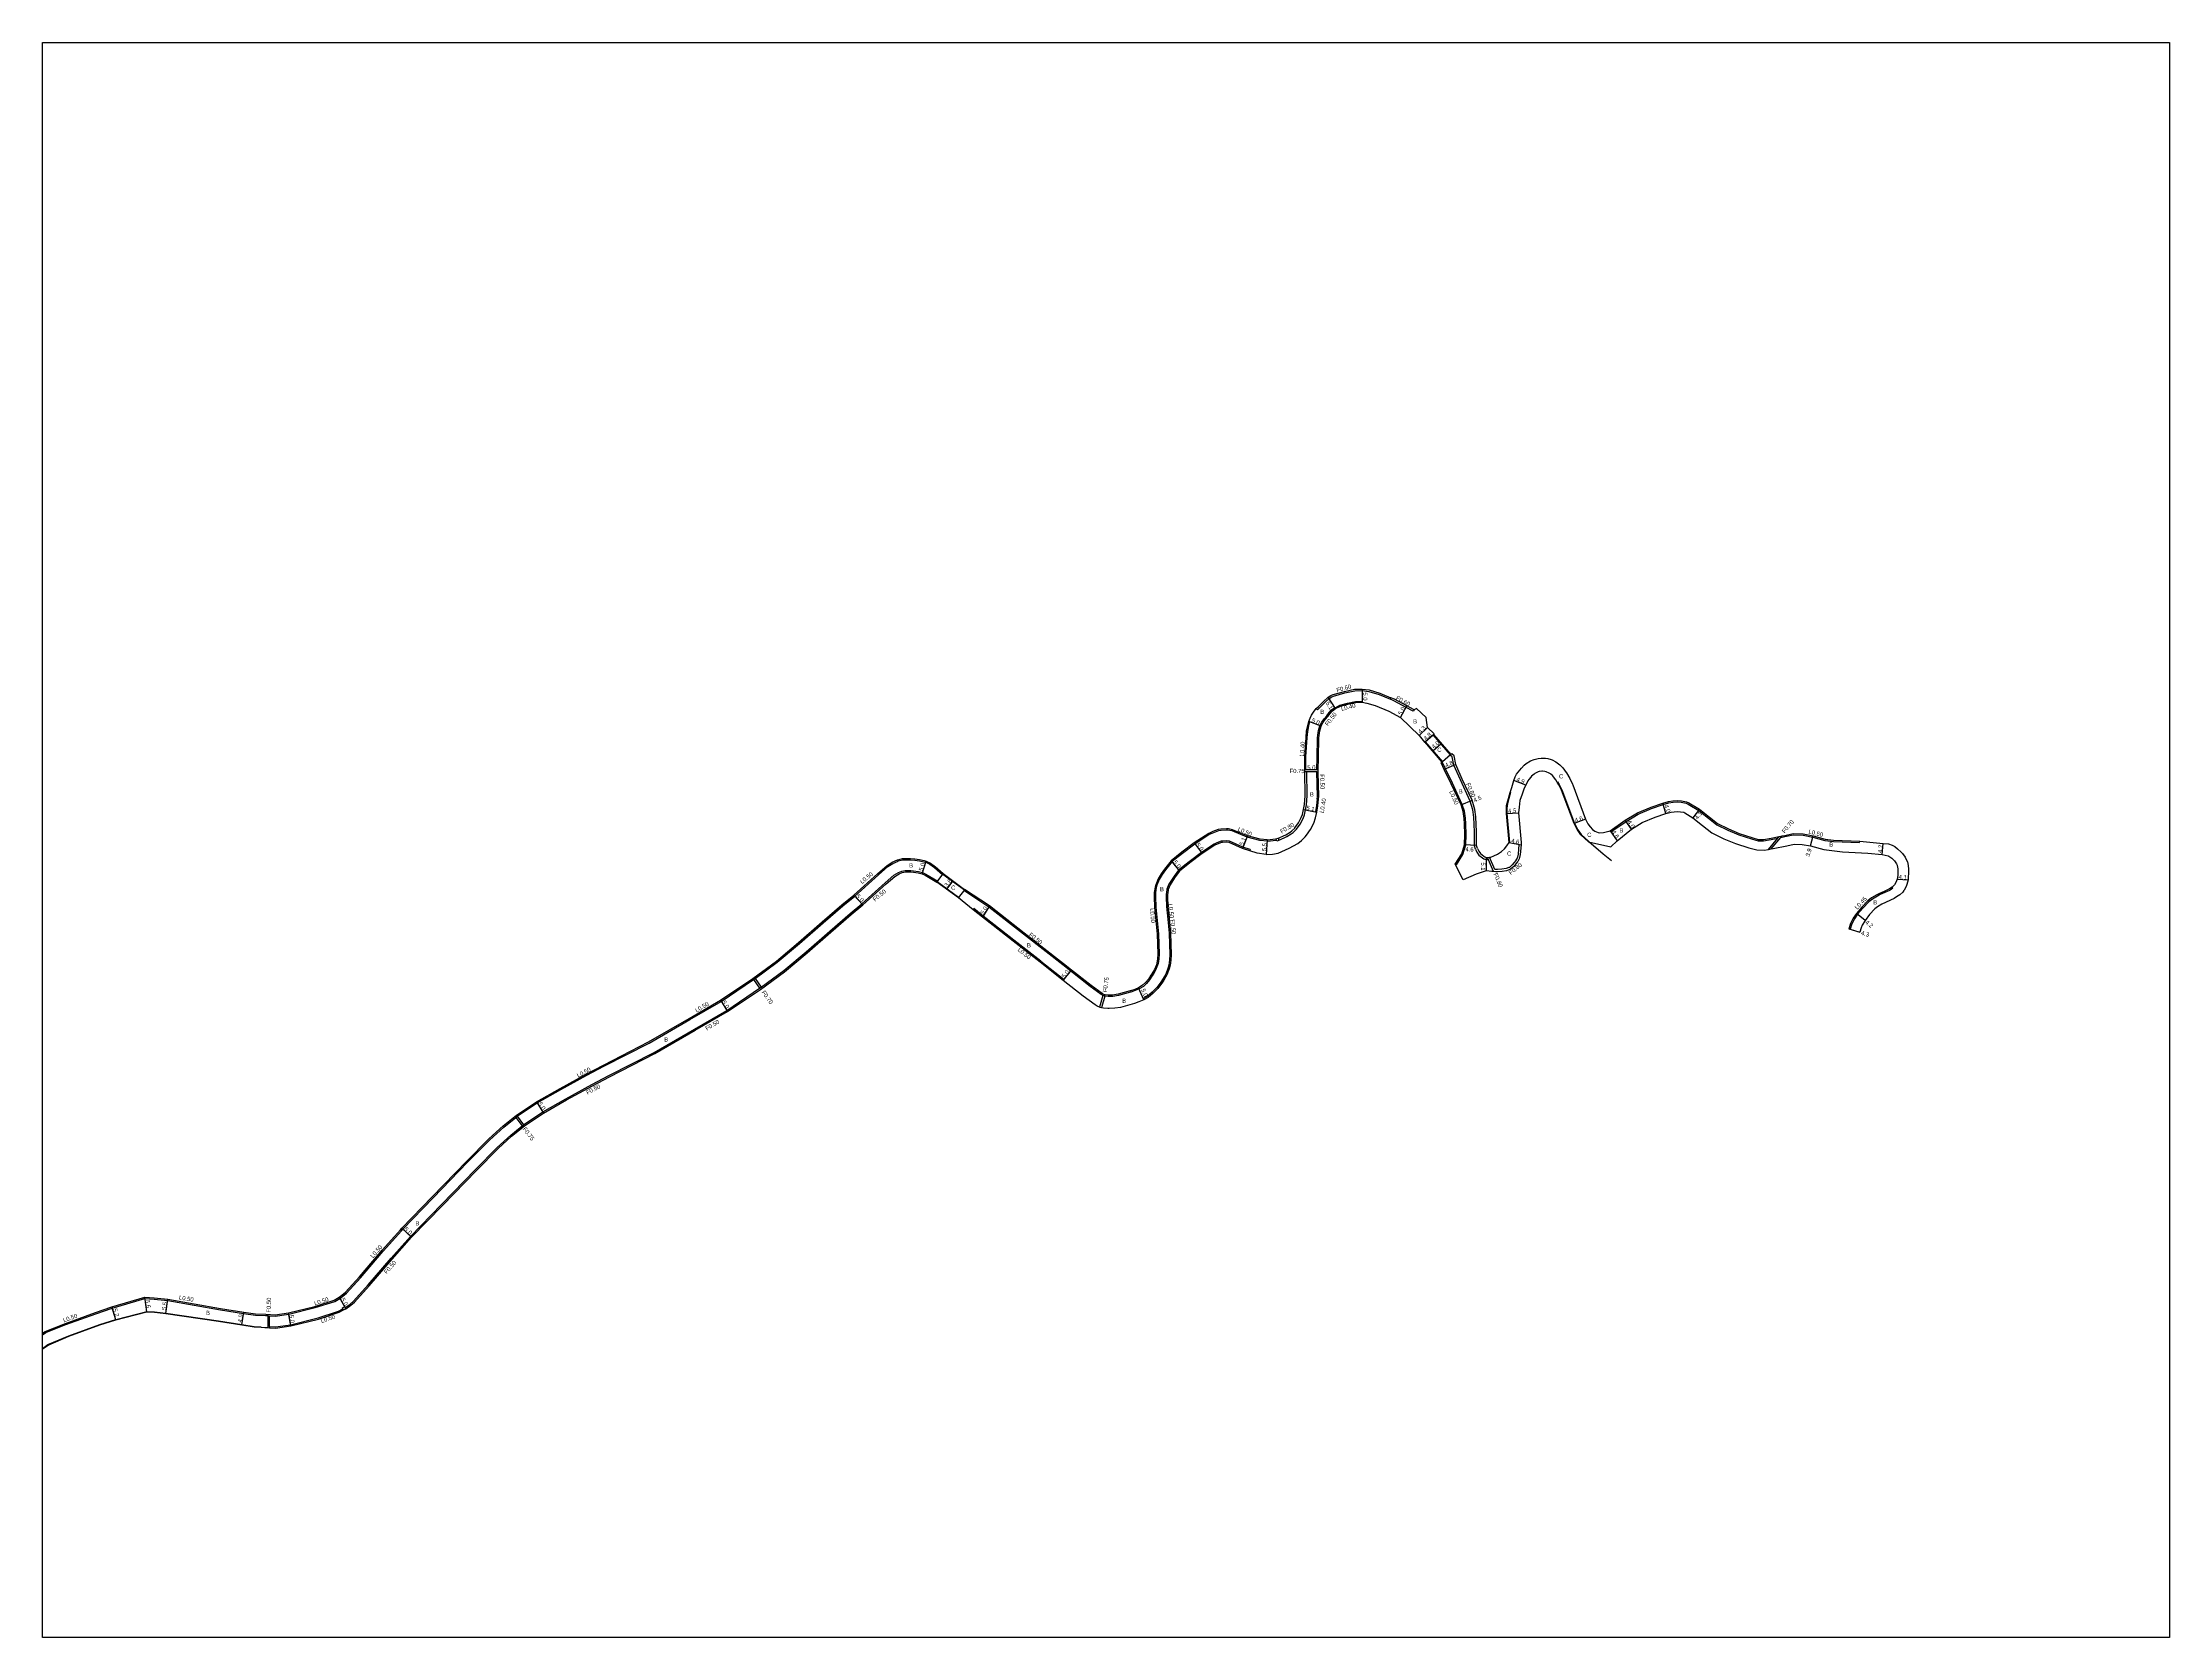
# Model space of a CAD drawing. Header units: metres. Extents: x -24000 to -20800, y -105000 to -102000.
# Drawn here: x -21600 to -20800, y -104400 to -103800 of the extents above; entities that cross this region are included whole.
import ezdxf

# ---------------------------------------------------------------- set-up
doc = ezdxf.new("R2010")
doc.units = ezdxf.units.M
doc.header["$LTSCALE"] = 2.5
for name, color, linetype in [('側溝・桝', 7, 'Continuous'), ('図郭', 7, 'Continuous'), ('幅員', 7, 'Continuous'), ('歩道・分離帯・安全施設', 7, 'Continuous'), ('舗装', 7, 'Continuous'), ('道路', 7, 'Continuous')]:
    doc.layers.add(name, color=color, linetype=linetype)
doc.styles.get("Standard").update_dxf_attribs({"font": ''})
doc.styles.get('Standard').set_extended_font_data('@MS PGothic')

msp = doc.modelspace()

# ---------------------------------------------------------------- linework, layer by layer
at = {"layer": '側溝・桝'}
for points in [[(-21120.48, -104051), (-21119.69, -104050.23), (-21117.61, -104048.15), (-21116.03, -104046.75), (-21115.11, -104046.14), (-21114.37, -104045.85)], [(-21114.37, -104045.85), (-21110.2, -104044.66), (-21106.4, -104043.84), (-21103.68, -104043.81), (-21101.15, -104044.1), (-21097.24, -104045.3), (-21093.04, -104047.05)], [(-21113.86, -104050.23), (-21113.86, -104050.23), (-21111.99, -104049.25), (-21109.17, -104048.53), (-21106.11, -104047.87), (-21103.63, -104047.81)], [(-21103.63, -104047.81), (-21103.63, -104048.21)], [(-21084.42, -104051.55), (-21087.09, -104050.1), (-21091.73, -104047.6), (-21093.04, -104047.05)], [(-21124.81, -104073.57), (-21124.8, -104068.72), (-21124.34, -104061.45), (-21124.13, -104059.14), (-21123.74, -104057.03), (-21123.32, -104055.51)], [(-21123.32, -104055.51), (-21123.69, -104055.37)], [(-21120.48, -104051), (-21120.9, -104050.56)], [(-21120.71, -104073.66), (-21120.61, -104068.94), (-21120.41, -104061.63), (-21120.3, -104060.62), (-21120.03, -104058.81), (-21119.51, -104057.02), (-21118.82, -104055.68), (-21117.93, -104054.43), (-21116.98, -104053.26), (-21116.06, -104052.07), (-21115.16, -104051.07), (-21113.92, -104050.15)], [(-21113.92, -104050.15), (-21113.86, -104050.23), (-21113.65, -104050.57)], [(-21084.13, -104051.03), (-21084.42, -104051.55)], [(-21068.21, -104109.35), (-21065.74, -104105.42), (-21064.68, -104101.86), (-21064.48, -104097.89), (-21064.62, -104093.91), (-21064.82, -104091.81), (-21065.19, -104089.21), (-21065.98, -104086.69), (-21065.99, -104086.63), (-21069.68, -104078.6), (-21072.35, -104073.24), (-21073.27, -104071.07), (-21073.53, -104070.64)], [(-21061.07, -104103.44), (-21061.39, -104102.16), (-21061.43, -104096.93), (-21061.64, -104091.35), (-21062.02, -104088.61), (-21063.07, -104085.33), (-21066.72, -104077.39), (-21069.13, -104071.88), (-21069.77, -104068.74), (-21070.54, -104068.07), (-21070.44, -104067.98)], [(-21134.96, -104100.08), (-21132.94, -104099.16), (-21132.04, -104098.73), (-21130.32, -104097.73), (-21129.61, -104097.2), (-21128.44, -104096.09), (-21128.33, -104095.96), (-21126.96, -104094.02), (-21125.86, -104091.89), (-21125.38, -104090.59), (-21124.91, -104088.67), (-21124.58, -104086.72), (-21124.29, -104083.41), (-21124.4, -104074.33)], [(-21120.21, -104073.67), (-21120.61, -104073.66), (-21120.71, -104073.66), (-21124.41, -104073.58), (-21124.81, -104073.57), (-21125.21, -104073.56)], [(-21120.19, -104074.42), (-21120.69, -104074.41), (-21124.4, -104074.33), (-21125.2, -104074.31)], [(-21120.57, -104084.6), (-21120.48, -104083.61), (-21120.69, -104074.41), (-21120.69, -104074.41)], [(-21121.09, -104089.45), (-21120.68, -104087.05), (-21120.47, -104084.61)], [(-21120.07, -104084.65), (-21120.47, -104084.61), (-21120.57, -104084.6)], [(-21010.12, -104096.98), (-21004.41, -104093.01), (-20999.89, -104090.26), (-20994.77, -104088.12), (-20990.42, -104086.67), (-20988.32, -104086.03), (-20986.71, -104085.78), (-20984.93, -104085.7), (-20983.6, -104085.75), (-20981.8, -104086.17), (-20981.04, -104086.46), (-20977, -104088.86), (-20973.37, -104091.8), (-20970.22, -104094.28), (-20966.12, -104096.31), (-20961.99, -104098.03), (-20957.26, -104099.6), (-20954.75, -104100.26), (-20952.68, -104100.33), (-20949.75, -104099.82), (-20947.28, -104099.3)], [(-21121.09, -104089.45), (-21120.7, -104089.53)], [(-21139.31, -104100.49), (-21142.14, -104100.23), (-21146.9, -104098.92), (-21152.52, -104096.6), (-21154.28, -104096.29), (-21154.7, -104096.27), (-21156.71, -104096.4), (-21157.65, -104096.59), (-21160.16, -104097.51), (-21161.15, -104097.99), (-21166.58, -104101.53), (-21171.2, -104105.02), (-21175.1, -104108.14), (-21177.62, -104111.24), (-21178.88, -104112.99), (-21179.98, -104114.83), (-21179.99, -104114.85), (-21180.83, -104117), (-21181.07, -104117.91), (-21181.34, -104119.89), (-21181.41, -104121.24), (-21181.25, -104125.31)], [(-21145.79, -104103.55), (-21148.51, -104102.69), (-21153.59, -104100.48), (-21154.79, -104100.3), (-21156.16, -104100.4), (-21156.39, -104100.44), (-21156.68, -104100.5), (-21158.36, -104101.1), (-21159.29, -104101.55), (-21164.14, -104104.71), (-21168.74, -104108.18), (-21172.68, -104111.33), (-21174.4, -104113.62), (-21176.38, -104116.64), (-21177.06, -104118.46), (-21177.14, -104118.79), (-21177.37, -104120.54), (-21177.4, -104121.37), (-21177.26, -104125.04), (-21176.79, -104129.74)], [(-21145.79, -104103.55), (-21145.94, -104104.03)], [(-21139.31, -104100.49), (-21135.97, -104100.06), (-21135.92, -104100.05)], [(-21061.07, -104103.44), (-21060.51, -104104.57), (-21059.71, -104105.66), (-21058.39, -104106.74), (-21057.88, -104107.05), (-21057.19, -104107.33), (-21056.63, -104107.39), (-21056.25, -104107.43), (-21056.19, -104107.42)], [(-21044.69, -104101.68), (-21045.01, -104105.33), (-21045.22, -104106.43), (-21045.35, -104106.8), (-21045.81, -104107.61), (-21045.91, -104107.75), (-21046.48, -104108.46), (-21047.21, -104109.39), (-21048.29, -104110.3), (-21048.45, -104110.4), (-21049.54, -104110.75), (-21051.14, -104111.01), (-21052.76, -104111.13), (-21053.77, -104111.11)], [(-21044.69, -104101.68), (-21043.9, -104101.84)], [(-21010.12, -104096.98), (-21010.41, -104096.57)], [(-20950.86, -104103.57), (-20947.28, -104099.3), (-20946.76, -104098.68)], [(-20949.79, -104103.38), (-20946.17, -104099.06), (-20945.65, -104098.44)], [(-20946.17, -104099.06), (-20944.61, -104098.74), (-20941.54, -104098.05), (-20937.78, -104098.17), (-20934.14, -104098.91), (-20929.62, -104100.18), (-20926.39, -104100.52)], [(-20926.39, -104100.52), (-20916.54, -104100.94)], [(-20916.54, -104100.94), (-20916.51, -104100.44)], [(-21486.21, -104275.93), (-21484.34, -104274.58), (-21483.06, -104273.47), (-21477.47, -104267.35), (-21468.86, -104257.33), (-21461.55, -104249.12), (-21449.94, -104237.13), (-21437.19, -104223.94), (-21429.01, -104215.63), (-21423.89, -104211.03), (-21419.65, -104207.59), (-21419.06, -104207.12), (-21411.82, -104202.29), (-21403.16, -104197.37), (-21393.35, -104192.02), (-21386.98, -104188.65), (-21369.92, -104179.92), (-21354.84, -104171.16), (-21342.67, -104164.09), (-21330.29, -104155.78), (-21329.73, -104155.36), (-21321.18, -104149.15), (-21312.72, -104142.03), (-21303.83, -104134.3), (-21296.23, -104127.7), (-21291.78, -104124.04), (-21283.02, -104116.15), (-21279.76, -104113.29), (-21278.08, -104112.28), (-21276.76, -104111.71), (-21275.48, -104111.45), (-21275.29, -104111.44), (-21273.42, -104111.47), (-21272.38, -104111.58), (-21270.56, -104111.83), (-21268.99, -104112.21), (-21267.76, -104112.81), (-21263.27, -104115.45)], [(-21465.01, -104246.99), (-21464.48, -104246.4), (-21453.06, -104234.61), (-21440.1, -104221.19), (-21431.78, -104212.74), (-21426.47, -104207.97), (-21422.02, -104204.37), (-21421.44, -104203.9), (-21413.92, -104198.89), (-21405.11, -104193.87), (-21395.25, -104188.5), (-21388.83, -104185.1), (-21371.84, -104176.41), (-21356.56, -104167.53), (-21344.79, -104160.7), (-21332.59, -104152.5), (-21332.02, -104152.09), (-21323.64, -104146), (-21315.3, -104138.98), (-21306.37, -104131.2), (-21298.99, -104124.8), (-21294.48, -104121.09), (-21285.59, -104113.09), (-21282.02, -104109.96), (-21280.17, -104108.82), (-21278.19, -104107.92), (-21278.14, -104107.9), (-21276.52, -104107.51), (-21275.6, -104107.42), (-21273.52, -104107.44), (-21271.92, -104107.6), (-21270.18, -104107.82), (-21268.5, -104108.16), (-21267.79, -104108.4), (-21266.3, -104109.15), (-21264.88, -104110.11), (-21264.51, -104110.37), (-21261.49, -104113.04)], [(-21068.21, -104109.35), (-21068.64, -104109.08)], [(-21054.3, -104111.91), (-21056.19, -104107.42)], [(-21053.77, -104111.11), (-21055.71, -104106.51)], [(-21263.27, -104115.45), (-21263.45, -104115.69)], [(-21261.49, -104113.04), (-21261.31, -104112.8)], [(-21253.43, -104119.02), (-21253.28, -104118.76)], [(-21200.46, -104158.75), (-21200.75, -104158.67), (-21201.16, -104158.46), (-21201.3, -104158.38), (-21201.6, -104158.23), (-21201.76, -104158.13), (-21205.95, -104155.11), (-21216.28, -104146.99), (-21231.03, -104135.38), (-21244.07, -104125.21), (-21253.43, -104119.02)], [(-20904.05, -104118.14), (-20904.07, -104118.16), (-20905.09, -104118.81), (-20905.31, -104118.94), (-20907.05, -104119.8), (-20908.8, -104120.54), (-20909.85, -104121.07), (-20911.74, -104122.21), (-20913.11, -104123.22), (-20915.39, -104125.66), (-20917.28, -104127.92), (-20918.49, -104129.71), (-20919.51, -104131.59), (-20920.1, -104133.6)], [(-20904.05, -104118.14), (-20904.35, -104117.74)], [(-21249.69, -104125.82), (-21250.01, -104126.23)], [(-21224.49, -104145.62), (-21233.54, -104138.5), (-21246.15, -104128.63), (-21249.69, -104125.82)], [(-21181.25, -104125.31), (-21180.26, -104135.27), (-21180.02, -104142.94), (-21180.13, -104144.72), (-21180.39, -104146.47), (-21180.57, -104147.13), (-21181.33, -104148.92), (-21182.32, -104150.6), (-21182.7, -104151.18), (-21183.66, -104152.59), (-21184.74, -104153.96), (-21185.93, -104155.07), (-21187.54, -104156.02), (-21189.01, -104156.64), (-21190.61, -104157.21), (-21190.77, -104157.27), (-21195.35, -104158.51), (-21197.45, -104158.83), (-21199.23, -104158.91), (-21200.46, -104158.75)], [(-21176.79, -104129.74), (-21176.26, -104135.02), (-21176.01, -104143.17), (-21176.12, -104145.12), (-21176.36, -104147.05), (-21176.68, -104148.34), (-21177.54, -104150.47), (-21178.7, -104152.5), (-21179.41, -104153.54), (-21180.92, -104155.48), (-21182.59, -104157.26), (-21184.45, -104158.8), (-21186.02, -104159.72)], [(-21176.79, -104129.74), (-21176.29, -104129.69)], [(-20920.1, -104133.6), (-20920.58, -104133.46)], [(-21224.49, -104145.62), (-21215.78, -104152.47)], [(-21332.59, -104152.5), (-21330.29, -104155.78)], [(-21332.02, -104152.09), (-21329.73, -104155.36)], [(-21215.78, -104152.47), (-21216.09, -104152.86)], [(-21201.16, -104158.46), (-21202.45, -104162.88)], [(-21200.46, -104158.75), (-21201.6, -104162.64), (-21201.74, -104163.12)], [(-21200.46, -104158.75), (-21200.36, -104158.26)], [(-21186.02, -104159.72), (-21185.83, -104160.18)], [(-21422.02, -104204.37), (-21419.65, -104207.59)], [(-21421.44, -104203.9), (-21419.06, -104207.12)], [(-21467.28, -104249.54), (-21465.01, -104246.99)], [(-21600, -104286.14), (-21598.82, -104285.32), (-21591.2, -104282.3), (-21579.94, -104278.2), (-21573.8, -104276.07), (-21561.52, -104272.47), (-21558.01, -104272.7), (-21552.92, -104273.19), (-21533.1, -104276.69), (-21524.39, -104278.09), (-21519.96, -104278.7), (-21516.08, -104278.88), (-21515.08, -104278.94), (-21514.58, -104278.96), (-21512.53, -104279.07), (-21507.37, -104278.38), (-21497.42, -104275.93), (-21490.06, -104273.62), (-21488.16, -104272.45), (-21486.45, -104271.09), (-21485.71, -104270.44), (-21480.45, -104264.69), (-21471.86, -104254.68), (-21467.28, -104249.54)], [(-21515.16, -104283.44), (-21515.15, -104282.94), (-21515.08, -104278.94)], [(-21514.65, -104282.96), (-21512.37, -104283.08), (-21506.75, -104282.33), (-21496.35, -104279.79), (-21488.62, -104277.21), (-21486.99, -104276.35)], [(-21514.65, -104282.96), (-21514.58, -104278.96)], [(-21514.65, -104282.96), (-21514.66, -104283.46)]]:
    msp.add_lwpolyline(points, dxfattribs=at)
for points in [[(-21136.08, -104099.57), (-21135.23, -104099.28), (-21134.96, -104100.08), (-21134.94, -104100.14), (-21135.79, -104100.43), (-21135.92, -104100.05)], [(-21487.18, -104276), (-21486.39, -104275.58), (-21486.21, -104275.93), (-21485.97, -104276.38), (-21486.76, -104276.8), (-21486.99, -104276.35)]]:
    msp.add_lwpolyline(points, close=True, dxfattribs=at)
at = {"layer": '図郭'}
msp.add_lwpolyline([(-21600, -103800), (-20800, -103800), (-20800, -104400), (-21600, -104400)], close=True, dxfattribs=at)
at = {"layer": '幅員'}
for points in [[(-21113.65, -104050.57), (-21116.39, -104046.27)], [(-21103.65, -104043.21), (-21103.63, -104048.21)], [(-21119.04, -104057.21), (-21123.69, -104055.37)], [(-21089.2, -104053.96), (-21086.8, -104049.57)], [(-21082.15, -104060.64), (-21079.07, -104057.64)], [(-21080.25, -104063.22), (-21076.61, -104060.09)], [(-21077.07, -104066.41), (-21074.03, -104063.81)], [(-21068.4, -104071.54), (-21072.79, -104073.49)], [(-21120.21, -104073.67), (-21125.21, -104073.56)], [(-21042.06, -104079.34), (-21046.63, -104077.57)], [(-21066.46, -104086.8), (-21062.33, -104085.03)], [(-20989.4, -104090.02), (-20990.57, -104086.2)], [(-21125.69, -104088.51), (-21120.7, -104089.53)], [(-21049.38, -104090.08), (-21044.89, -104089.72)], [(-21019.66, -104092.19), (-21023.97, -104093.81)], [(-21002.4, -104095.88), (-21004.68, -104092.59)], [(-20976.72, -104088.45), (-20979.23, -104091.69)], [(-21166.87, -104101.12), (-21163.86, -104105.12)], [(-21146.74, -104098.45), (-21148.69, -104103.16)], [(-21139.32, -104099.99), (-21139.74, -104105.47)], [(-21060.59, -104102.06), (-21065.18, -104101.77)], [(-21048.41, -104100.93), (-21043.9, -104101.84)], [(-21010.41, -104096.57), (-21007.78, -104100.34)], [(-20935.04, -104102.19), (-20934.02, -104098.42)], [(-20908.08, -104105.46), (-20907.65, -104101.28)], [(-21269.16, -104112.68), (-21267.6, -104107.93)], [(-21175.45, -104107.78), (-21172.31, -104111.68)], [(-21056.99, -104106.55), (-21056.95, -104111.65)], [(-21259.78, -104118.42), (-21257.63, -104115.53)], [(-20902.37, -104114.74), (-20898.28, -104114.99)], [(-21294.81, -104120.71), (-21291.45, -104124.42)], [(-21243.78, -104124.8), (-21246.46, -104129.02)], [(-20914.45, -104130.3), (-20917.68, -104127.62)], [(-20920.58, -104133.46), (-20916.45, -104134.67)], [(-21216.09, -104152.86), (-21213, -104148.93)], [(-21185.83, -104160.18), (-21187.77, -104155.57)], [(-21345.06, -104160.28), (-21342.4, -104164.52)], [(-21414.19, -104198.46), (-21411.56, -104202.72)], [(-21464.85, -104246.06), (-21461.18, -104249.46)], [(-21560.78, -104277.51), (-21561.57, -104271.97)], [(-21572.4, -104280.55), (-21573.95, -104275.59)], [(-21553.65, -104278.13), (-21552.85, -104272.69)], [(-21525.06, -104282.44), (-21524.32, -104277.59)], [(-21506.65, -104282.82), (-21507.46, -104277.89)], [(-21488.45, -104272.04), (-21485.97, -104276.38)]]:
    msp.add_lwpolyline(points, dxfattribs=at)
at = {"layer": '歩道・分離帯・安全施設'}
for points in [[(-21030.14, -104078.12), (-21029.51, -104079.15), (-21028.49, -104081.13), (-21023.83, -104093.75), (-21022.53, -104096.13), (-21021.3, -104097.96), (-21018.43, -104100.58), (-21012.99, -104105.2), (-21009.85, -104107.72)], [(-21047.82, -104082.17), (-21048.72, -104085.31), (-21049.15, -104087.08), (-21049.26, -104088.31), (-21049.23, -104090.07), (-21048.26, -104100.92)], [(-21255.45, -104121.69), (-21249.92, -104126.11)], [(-21600, -104291.28), (-21598.02, -104289.84), (-21590.16, -104286.47), (-21578.47, -104282.3), (-21572.44, -104280.41), (-21560.8, -104277.36), (-21557.86, -104277.5), (-21553.63, -104277.99), (-21533.77, -104280.88), (-21525.03, -104282.29), (-21520.41, -104283.03), (-21517.81, -104283.15)]]:
    msp.add_lwpolyline(points, dxfattribs=at)
at = {"layer": '舗装'}
for points in [[(-21010.41, -104096.57), (-21007.78, -104100.34)], [(-21054.3, -104111.91), (-21056.54, -104106.6)]]:
    msp.add_lwpolyline(points, dxfattribs=at)
at = {"layer": '道路'}
for points in [[(-21119.46, -104049.15), (-21118.02, -104047.71), (-21116.68, -104046.53), (-21116.39, -104046.27), (-21115.39, -104045.61), (-21114.57, -104045.28), (-21110.35, -104044.08), (-21106.47, -104043.24), (-21103.65, -104043.21), (-21101.02, -104043.51), (-21097.03, -104044.73), (-21092.81, -104046.49)], [(-21083.22, -104050.58), (-21084.13, -104051.03), (-21086.8, -104049.57), (-21091.47, -104047.06), (-21092.81, -104046.49)], [(-21139.32, -104099.99), (-21136.08, -104099.57), (-21135.23, -104099.28), (-21134.86, -104099.16), (-21133.28, -104098.44), (-21132.42, -104098.02), (-21130.76, -104097.06), (-21130.12, -104096.58), (-21129.02, -104095.54), (-21128.97, -104095.48), (-21127.65, -104093.6), (-21126.6, -104091.57), (-21126.15, -104090.35), (-21125.69, -104088.51), (-21125.37, -104086.61), (-21125.09, -104083.38), (-21125.2, -104074.31), (-21125.21, -104073.56), (-21125.2, -104068.71), (-21124.74, -104061.42), (-21124.53, -104059.09), (-21124.13, -104056.94), (-21123.69, -104055.37), (-21123.21, -104054.11), (-21122.65, -104053.04), (-21121.92, -104051.87), (-21120.9, -104050.56)], [(-21120.9, -104050.56), (-21120.11, -104049.8), (-21119.46, -104049.15)], [(-21120.07, -104084.65), (-21119.98, -104083.62), (-21120.19, -104074.42), (-21120.21, -104073.67), (-21120.11, -104068.95), (-21119.91, -104061.66), (-21119.81, -104060.69), (-21119.54, -104058.92), (-21119.04, -104057.21), (-21118.39, -104055.94), (-21117.53, -104054.73), (-21116.59, -104053.57), (-21115.68, -104052.39), (-21114.82, -104051.44), (-21113.65, -104050.57), (-21111.84, -104049.62), (-21109.07, -104048.92), (-21106.06, -104048.27), (-21103.63, -104048.21), (-21101.89, -104048.47), (-21098.73, -104049.44), (-21093.62, -104051.58), (-21089.2, -104053.96), (-21082.15, -104060.64), (-21080.25, -104063.22), (-21080, -104063.01), (-21073.48, -104070.59), (-21073.53, -104070.64), (-21073.59, -104070.69), (-21073.89, -104071.01)], [(-21076.61, -104060.09), (-21079.07, -104057.64), (-21079.56, -104053.96), (-21083.22, -104050.58)], [(-21069.88, -104067.59), (-21070.33, -104067.89), (-21070.44, -104067.98), (-21076.96, -104060.4), (-21076.85, -104060.3), (-21076.61, -104060.09)], [(-21065.62, -104114.97), (-21068.64, -104109.08), (-21066.2, -104105.21), (-21065.18, -104101.77), (-21064.98, -104097.88), (-21065.12, -104093.94), (-21065.31, -104091.87), (-21065.68, -104089.3), (-21066.46, -104086.82), (-21066.46, -104086.8), (-21070.14, -104078.81), (-21072.79, -104073.49), (-21073.89, -104071.01)], [(-21060.32, -104103.16), (-21060.59, -104102.06), (-21060.63, -104096.91), (-21060.85, -104091.28), (-21061.24, -104088.47), (-21062.33, -104085.03), (-21065.99, -104077.07), (-21068.4, -104071.54), (-21069.05, -104068.39), (-21069.88, -104067.59)], [(-21047.96, -104082.13), (-21047.41, -104080.21), (-21046.63, -104077.57), (-21046.13, -104076.26), (-21045.59, -104075.21), (-21043.78, -104072.99), (-21042.69, -104071.85), (-21041.9, -104071.19), (-21040.31, -104070.22), (-21038.98, -104069.66), (-21037.49, -104069.34), (-21036.33, -104069.24), (-21034.69, -104069.23), (-21033.84, -104069.33), (-21032.57, -104069.72), (-21032.16, -104069.89), (-21030.76, -104070.63), (-21029.24, -104071.73), (-21028.12, -104072.87), (-21026.87, -104074.59), (-21026.74, -104074.79), (-21025.59, -104076.87), (-21024.56, -104079.01), (-21024.45, -104079.23), (-21019.66, -104092.19), (-21018.73, -104093.89), (-21017.91, -104095.03), (-21016.97, -104096.03), (-21016.11, -104096.67), (-21014.92, -104097.17), (-21014.4, -104097.28), (-21012.82, -104097.23)], [(-21030.26, -104078.19), (-21030.8, -104077.32), (-21032.03, -104075.76), (-21032.68, -104075.25), (-21032.83, -104075.15), (-21033.36, -104074.85), (-21034.38, -104074.36), (-21034.92, -104074.19), (-21035.84, -104074.14), (-21036.03, -104074.15), (-21037.13, -104074.29), (-21037.42, -104074.37), (-21038.65, -104074.97), (-21039.01, -104075.21), (-21039.92, -104076.04), (-21040.18, -104076.32), (-21040.98, -104077.22), (-21041.3, -104077.7), (-21042.06, -104079.34), (-21042.66, -104080.49), (-21043.49, -104082.75), (-21044.29, -104085.2), (-21044.63, -104087.7), (-21044.89, -104089.72), (-21043.87, -104100.9), (-21043.9, -104101.84)], [(-21018.53, -104100.69), (-21021.41, -104098.06), (-21022.66, -104096.21), (-21023.97, -104093.81), (-21028.63, -104081.2), (-21029.64, -104079.22), (-21030.26, -104078.19)], [(-21139.74, -104105.47), (-21137.39, -104105.38), (-21135.28, -104104.92), (-21131.08, -104103.05), (-21127.82, -104101.26), (-21126.43, -104100.21), (-21125.08, -104098.87), (-21124.53, -104098.18), (-21123.08, -104095.99), (-21121.89, -104093.65), (-21121.19, -104091.68), (-21120.7, -104089.53), (-21120.28, -104087.1), (-21120.07, -104084.65)], [(-21048.41, -104100.93), (-21049.38, -104090.08), (-21049.41, -104088.3), (-21049.3, -104087.05), (-21048.86, -104085.27), (-21047.96, -104082.13)], [(-21012.82, -104097.23), (-21010.41, -104096.57), (-21004.68, -104092.59), (-21000.12, -104089.81), (-20994.94, -104087.65), (-20990.57, -104086.2), (-20988.44, -104085.54), (-20986.76, -104085.28), (-20984.93, -104085.2), (-20983.53, -104085.26), (-20981.66, -104085.69), (-20980.82, -104086.01), (-20976.72, -104088.45), (-20973.06, -104091.41), (-20969.95, -104093.85), (-20965.91, -104095.86), (-20961.81, -104097.57), (-20957.11, -104099.12), (-20954.67, -104099.76), (-20952.71, -104099.83), (-20949.85, -104099.32), (-20946.76, -104098.68), (-20945.65, -104098.44), (-20944.72, -104098.25), (-20941.58, -104097.55), (-20937.72, -104097.67), (-20934.02, -104098.42), (-20929.52, -104099.68), (-20926.34, -104100.02)], [(-21139.32, -104099.99), (-21142.05, -104099.73), (-21146.74, -104098.45), (-21152.38, -104096.12), (-21153.92, -104095.82), (-21154.19, -104095.79), (-21154.69, -104095.76), (-21156.75, -104095.89), (-21157.78, -104096.1), (-21159.76, -104096.77), (-21161.38, -104097.54), (-21166.87, -104101.12), (-21171.5, -104104.62), (-21175.45, -104107.78), (-21178.03, -104110.95), (-21179.29, -104112.71), (-21180.41, -104114.57), (-21180.44, -104114.63), (-21181.3, -104116.82), (-21181.56, -104117.8), (-21181.84, -104119.8), (-21181.91, -104121.23), (-21181.75, -104125.35), (-21180.76, -104135.3), (-21180.52, -104142.93), (-21180.63, -104144.66), (-21180.88, -104146.37), (-21181.05, -104146.96), (-21181.78, -104148.7), (-21182.74, -104150.33), (-21183.11, -104150.9), (-21184.06, -104152.3), (-21185.11, -104153.62), (-21186.23, -104154.66), (-21187.77, -104155.57), (-21189.19, -104156.18), (-21190.78, -104156.74), (-21190.92, -104156.79), (-21195.46, -104158.02), (-21197.5, -104158.33), (-21199.21, -104158.41), (-21200.36, -104158.26)], [(-21018.53, -104100.69), (-21010.13, -104102.52), (-21007.78, -104100.34), (-21002.4, -104095.88), (-20998.29, -104093.39), (-20993.41, -104091.35), (-20989.4, -104090.02), (-20987.45, -104089.52), (-20986.26, -104089.37), (-20984.89, -104089.33), (-20983.94, -104089.38), (-20982.72, -104089.58), (-20982.27, -104089.76), (-20979.23, -104091.69), (-20975.6, -104094.5), (-20972.1, -104097.25), (-20967.57, -104099.5), (-20963.21, -104101.32), (-20958.25, -104102.96), (-20955.26, -104103.75), (-20952.43, -104103.84), (-20950.86, -104103.57), (-20949.79, -104103.38), (-20949.09, -104103.25), (-20943.86, -104102.16), (-20941.21, -104101.57), (-20938.12, -104101.66), (-20935.04, -104102.19), (-20929.95, -104103.53), (-20922.95, -104104.42)], [(-21139.74, -104105.47), (-21143.13, -104104.91), (-21145.94, -104104.03), (-21148.69, -104103.16), (-21153.73, -104100.97), (-21154.8, -104100.8), (-21156.13, -104100.91), (-21156.35, -104100.94), (-21156.56, -104100.99), (-21158.2, -104101.58), (-21159.06, -104102), (-21163.86, -104105.12), (-21168.44, -104108.57), (-21172.31, -104111.68), (-21173.99, -104113.9), (-21175.92, -104116.86), (-21176.58, -104118.63), (-21176.65, -104118.9), (-21176.87, -104120.61), (-21176.9, -104121.39), (-21176.76, -104125), (-21176.29, -104129.69)], [(-21043.9, -104101.84), (-21044.22, -104105.44), (-21044.45, -104106.63), (-21044.61, -104107.13), (-21045.13, -104108.04), (-21045.27, -104108.23), (-21045.85, -104108.95), (-21046.63, -104109.95), (-21047.81, -104110.95), (-21048.1, -104111.13), (-21049.36, -104111.54), (-21051.05, -104111.8), (-21052.73, -104111.93), (-21053.43, -104111.92), (-21054.3, -104111.91), (-21054.83, -104111.9), (-21056.95, -104111.65), (-21060.82, -104112.83), (-21065.62, -104114.97)], [(-21060.32, -104103.16), (-21059.82, -104104.15), (-21059.13, -104105.11), (-21057.93, -104106.08), (-21057.52, -104106.33), (-21056.99, -104106.55), (-21056.54, -104106.6), (-21056.29, -104106.63), (-21055.71, -104106.51), (-21055.31, -104106.42), (-21054.16, -104106.01), (-21052.78, -104105.37), (-21051.63, -104104.62), (-21051.24, -104104.35), (-21050.17, -104103.34), (-21049.24, -104102.18), (-21049.01, -104101.87), (-21048.62, -104101.37), (-21048.41, -104100.93)], [(-20926.34, -104100.02), (-20916.51, -104100.44), (-20912.73, -104100.8), (-20907.65, -104101.28), (-20905.73, -104101.5), (-20904.35, -104101.9), (-20903.26, -104102.5), (-20902.24, -104103.36), (-20900.89, -104104.58), (-20900.39, -104105.13), (-20899.37, -104106.51), (-20898.62, -104108.06), (-20898.57, -104108.19), (-20898.28, -104109.57), (-20898.19, -104110.99), (-20898.18, -104111.43), (-20898.28, -104114.99), (-20898.75, -104116.79), (-20899.03, -104117.49), (-20899.76, -104118.82), (-20899.92, -104119.06), (-20900.34, -104119.6), (-20901.41, -104120.61), (-20902.64, -104121.44), (-20903.49, -104121.95), (-20908.13, -104124.13), (-20909.86, -104125.18), (-20910.84, -104125.92), (-20912.77, -104127.98), (-20914.45, -104130.3), (-20915.6, -104132.09), (-20915.93, -104133), (-20916.45, -104134.67)], [(-21517.82, -104283.3), (-21516.33, -104283.38), (-21515.16, -104283.44), (-21514.66, -104283.46), (-21512.35, -104283.59), (-21506.65, -104282.82), (-21496.21, -104280.27), (-21488.42, -104277.67), (-21486.76, -104276.8), (-21485.97, -104276.38), (-21484.03, -104274.98), (-21482.71, -104273.83), (-21477.09, -104267.68), (-21468.48, -104257.66), (-21461.18, -104249.46), (-21449.58, -104237.48), (-21436.83, -104224.29), (-21428.67, -104216), (-21423.56, -104211.41), (-21418.77, -104207.52), (-21411.56, -104202.72), (-21402.92, -104197.8), (-21393.11, -104192.46), (-21386.75, -104189.09), (-21369.68, -104180.36), (-21354.58, -104171.59), (-21342.4, -104164.52), (-21330.01, -104156.19), (-21320.87, -104149.54), (-21312.39, -104142.41), (-21303.5, -104134.67), (-21295.91, -104128.08), (-21291.45, -104124.42), (-21282.69, -104116.53), (-21279.46, -104113.7), (-21277.85, -104112.73), (-21276.61, -104112.19), (-21275.41, -104111.95), (-21275.28, -104111.94), (-21273.45, -104111.97), (-21272.44, -104112.08), (-21270.65, -104112.32), (-21269.16, -104112.68), (-21268, -104113.25), (-21263.57, -104115.85)], [(-21465.38, -104246.66), (-21464.85, -104246.06), (-21453.42, -104234.26), (-21440.45, -104220.84), (-21432.12, -104212.38), (-21426.8, -104207.59), (-21421.74, -104203.49), (-21414.19, -104198.46), (-21405.35, -104193.43), (-21395.49, -104188.06), (-21389.06, -104184.65), (-21372.08, -104175.97), (-21356.81, -104167.1), (-21345.06, -104160.28), (-21332.88, -104152.09), (-21323.95, -104145.6), (-21315.62, -104138.6), (-21306.7, -104130.82), (-21299.31, -104124.42), (-21294.81, -104120.71), (-21285.92, -104112.71), (-21282.31, -104109.55), (-21280.41, -104108.37), (-21278.37, -104107.45), (-21278.28, -104107.42), (-21276.6, -104107.02), (-21275.63, -104106.92), (-21273.49, -104106.94), (-21271.86, -104107.1), (-21270.1, -104107.32), (-21268.37, -104107.68), (-21267.6, -104107.93), (-21266.04, -104108.72), (-21264.59, -104109.7), (-21264.2, -104109.98), (-21261.19, -104112.64)], [(-20922.95, -104104.42), (-20913.39, -104104.92), (-20908.08, -104105.46), (-20906.91, -104105.65), (-20905.78, -104105.98), (-20905.6, -104106.07), (-20904.4, -104106.86), (-20903.46, -104107.79), (-20902.65, -104109.02), (-20902.44, -104109.51), (-20902.26, -104110.39), (-20902.23, -104110.61), (-20902.19, -104111.57), (-20902.16, -104112.98), (-20902.29, -104114.39), (-20902.37, -104114.74), (-20902.86, -104116.02), (-20902.87, -104116.02), (-20903.45, -104116.92), (-20903.49, -104116.96), (-20904.35, -104117.74), (-20904.36, -104117.75), (-20905.36, -104118.38), (-20905.55, -104118.5), (-20907.25, -104119.35), (-20909.01, -104120.09), (-20910.1, -104120.63), (-20912.02, -104121.79), (-20913.44, -104122.85), (-20915.76, -104125.33), (-20917.68, -104127.62), (-20918.92, -104129.45), (-20919.97, -104131.39), (-20919.97, -104131.4), (-20920.58, -104133.46)], [(-21255.54, -104121.81), (-21255.42, -104121.65), (-21263.45, -104115.69), (-21263.57, -104115.85)], [(-21261.19, -104112.64), (-21261.31, -104112.8), (-21253.28, -104118.76), (-21253.16, -104118.6)], [(-21200.36, -104158.26), (-21200.56, -104158.2), (-21201.07, -104157.94), (-21201.36, -104157.79), (-21201.48, -104157.72), (-21205.64, -104154.71), (-21213, -104148.93), (-21215.97, -104146.6), (-21230.72, -104134.99), (-21243.78, -104124.8), (-21253.16, -104118.6)], [(-21250.01, -104126.23), (-21255.54, -104121.81)], [(-21224.79, -104146.01), (-21233.85, -104138.88), (-21246.46, -104129.02), (-21250.01, -104126.23)], [(-21176.29, -104129.69), (-21175.76, -104134.98), (-21175.51, -104143.18), (-21175.62, -104145.17), (-21175.87, -104147.14), (-21176.2, -104148.49), (-21177.09, -104150.69), (-21178.27, -104152.76), (-21179.01, -104153.84), (-21180.54, -104155.81), (-21182.25, -104157.63), (-21184.16, -104159.21), (-21184.17, -104159.22), (-21185.83, -104160.18)], [(-20920.58, -104133.46), (-20920.1, -104133.6), (-20916.45, -104134.67)], [(-21185.83, -104160.18), (-21187.61, -104160.93), (-21189.22, -104161.51), (-21192.75, -104162.57), (-21194.54, -104162.95), (-21196.7, -104163.28), (-21198.87, -104163.45), (-21199.33, -104163.45), (-21201, -104163.3), (-21201.74, -104163.12), (-21202.16, -104163.01), (-21202.45, -104162.88), (-21203.34, -104162.46), (-21204.12, -104161.98), (-21208.58, -104158.76), (-21216.09, -104152.86), (-21224.79, -104146.01)], [(-21600, -104285.53), (-21599.06, -104284.88), (-21591.38, -104281.83), (-21580.1, -104277.73), (-21573.95, -104275.59), (-21561.57, -104271.97), (-21557.97, -104272.2), (-21552.85, -104272.69), (-21533.02, -104276.19), (-21524.32, -104277.59), (-21519.91, -104278.2), (-21516.06, -104278.38), (-21512.55, -104278.57), (-21507.46, -104277.89), (-21497.56, -104275.45), (-21490.27, -104273.16), (-21488.45, -104272.04), (-21486.77, -104270.7), (-21486.06, -104270.08), (-21480.83, -104264.36), (-21472.23, -104254.35), (-21467.65, -104249.2), (-21465.38, -104246.66)], [(-21600, -104291.47), (-21597.94, -104289.98), (-21590.1, -104286.61), (-21578.42, -104282.44), (-21572.4, -104280.55), (-21560.78, -104277.51), (-21557.87, -104277.65), (-21553.65, -104278.13), (-21533.8, -104281.03), (-21525.06, -104282.44), (-21520.43, -104283.18), (-21517.82, -104283.3)]]:
    msp.add_lwpolyline(points, dxfattribs=at)
for points in [[(-21073.59, -104070.69), (-21080.11, -104063.1), (-21080, -104063.01), (-21073.48, -104070.59), (-21073.53, -104070.64)], [(-21080, -104063.01), (-21076.96, -104060.4), (-21070.44, -104067.98), (-21073.48, -104070.59)], [(-21070.44, -104067.98), (-21076.96, -104060.4), (-21076.85, -104060.3), (-21070.33, -104067.89)], [(-21263.57, -104115.85), (-21263.45, -104115.69), (-21255.42, -104121.65), (-21255.54, -104121.81)], [(-21263.45, -104115.69), (-21261.31, -104112.8), (-21253.28, -104118.76), (-21255.42, -104121.65)], [(-21261.31, -104112.8), (-21261.19, -104112.64), (-21253.16, -104118.6), (-21253.28, -104118.76)]]:
    msp.add_lwpolyline(points, close=True, dxfattribs=at)

# ---------------------------------------------------------------- texts
at = {"layer": '側溝・桝'}
for s, rotation, p in [('F0.60', 15.89013, (-21113.05, -104044.47)), ('F0.60', 331.68709, (-21091.13, -104047.07)), ('F0.50', 52.20043, (-21116.54, -104057.24)), ('L0.40', 14.23285, (-21111.36, -104051.42)), ('L0.40', 86.3472, (-21125.53, -104068.55)), ('F0.75', 359.74808, (-21130.94, -104074.82)), ('F0.50', 271.31255, (-21119.49, -104075.26)), ('F0.80', 293.19179, (-21064.63, -104078.89)), ('L0.40', 80.18388, (-21118.1, -104089.92)), ('L0.50', 293.19179, (-21070.94, -104081.82)), ('L0.50', 337.52804, (-21150.61, -104096.55)), ('F0.80', 30.19301, (-21133.92, -104097.62)), ('F0.70', 49.97803, (-20944.74, -104097.6)), ('L0.50', 345.99945, (-20935.87, -104097.55)), ('F0.80', 40.13532, (-21047.69, -104113.23)), ('L0.50', 39.40327, (-21291.73, -104116.6)), ('F0.50', 39.40327, (-21286.92, -104123.2)), ('F0.80', 292.81899, (-21054.31, -104112.81)), ('L0.50', 275.72765, (-21183.52, -104125.74)), ('L0.50', 275.72765, (-21176.55, -104124)), ('L0.45', 46.89762, (-20917.42, -104126.29)), ('F0.50', 321.79785, (-21229.19, -104135.94)), ('F0.50', 275.72765, (-21175.82, -104129.95)), ('L0.50', 321.79931, (-21233.38, -104141.57)), ('F0.75', 82.70019, (-21199.65, -104157.31)), ('F0.70', 304.977, (-21329.62, -104157.33)), ('L0.50', 30.12986, (-21353.98, -104164.94)), ('F0.50', 30.12675, (-21350.13, -104171.71)), ('L0.50', 28.562, (-21398.48, -104189.46)), ('F0.50', 27.91754, (-21395.01, -104195.84)), ('F0.75', 306.38678, (-21419.5, -104208.74)), ('L0.50', 49.34498, (-21475.68, -104257.41)), ('F0.50', 49.34699, (-21470.53, -104263.37)), ('L0.50', 350.27429, (-21548.77, -104272.8)), ('L0.50', 19.98923, (-21591.92, -104281.51)), ('F0.50', 88.92327, (-21514.15, -104277.8)), ('L0.50', 17.45026, (-21497.54, -104275.12)), ('L0.50', 18.43802, (-21495.06, -104281.73))]:
    msp.add_text(s, height=1.6, rotation=rotation, dxfattribs=at).set_placement(p)
at = {"layer": '幅員'}
for s, rotation, p in [('5.1', 302.5321, (-21117.45, -104048.53)), ('5.0', 270.18378, (-21103.31, -104044.48)), ('5.0', 338.41995, (-21122.82, -104055.61)), ('5.0', 61.30887, (-21088.86, -104053.12)), ('4.3', 44.31365, (-21081.74, -104060.1)), ('4.8', 40.66543, (-21079.71, -104062.63)), ('4.0', 40.66545, (-21076.71, -104065.78)), ('5.0', 358.78757, (-21124.3, -104073.48)), ('4.8', 23.91086, (-21072.05, -104072.77)), ('4.9', 338.83602, (-21045.8, -104077.79)), ('5.1', 348.40008, (-21124.74, -104088.6)), ('4.5', 23.1905, (-21061.39, -104085.9)), ('4.0', 287.03655, (-20990.04, -104086.95)), ('4.5', 4.59735, (-21048.74, -104089.93)), ('4.6', 20.61026, (-21023.35, -104093.47)), ('4.0', 304.78613, (-21003.99, -104093.3)), ('4.1', 52.13793, (-20977.48, -104092.44)), ('5.0', 307.03428, (-21166.25, -104101.78)), ('5.1', 67.53068, (-21148.42, -104102.25)), ('5.5', 85.62432, (-21139.75, -104104.31)), ('4.6', 356.41632, (-21064.84, -104104.17)), ('4.6', 348.63928, (-21047.7, -104100.97)), ('4.6', 304.89366, (-21009.93, -104097.09)), ('3.9', 74.82761, (-20935.36, -104106.4)), ('4.2', 84.18247, (-20908.13, -104104.95)), ('5.0', 71.7553, (-21268.98, -104111.8)), ('5.0', 308.84935, (-21174.81, -104108.42)), ('5.1', 270.44083, (-21058.91, -104108.45)), ('3.6', 53.41758, (-21259.66, -104117.84)), ('4.1', 356.52512, (-20901.92, -104114.67)), ('5.0', 312.15807, (-21294.13, -104121.31)), ('5.0', 57.66765, (-21246.06, -104128.21)), ('4.3', 343.5901, (-20916.15, -104135.6)), ('4.2', 320.28184, (-20914.58, -104131.24)), ('5.0', 51.85502, (-21215.61, -104152.09)), ('5.0', 292.86584, (-21186.84, -104156.36)), ('5.0', 302.08901, (-21344.5, -104160.99)), ('5.0', 301.6629, (-21413.63, -104199.17)), ('5.0', 317.09877, (-21464.12, -104246.6)), ('5.2', 287.42883, (-21573.56, -104276.51)), ('5.6', 278.09662, (-21561.3, -104273.14)), ('5.5', 81.6981, (-21553.58, -104276.98)), ('4.9', 81.31483, (-21525.03, -104281.58)), ('5.0', 279.31263, (-21507.22, -104278.76)), ('5.0', 299.69621, (-21487.92, -104272.77))]:
    msp.add_text(s, height=1.6, rotation=rotation, dxfattribs=at).set_placement(p)
at = {"layer": '舗装'}
for s, p in [('B', (-21119.42, -104052.58)), ('B', (-21084.5, -104056.15)), ('C', (-21075.41, -104066.85)), ('C', (-21029.6, -104076.84)), ('B', (-21123.33, -104083.62)), ('B', (-21067.31, -104082.5)), ('B', (-21006.87, -104097.17)), ('C', (-21019.01, -104098.84)), ('B', (-20927.98, -104102.5)), ('B', (-21274.06, -104110.34)), ('C', (-21049.15, -104105.91)), ('C', (-21258.25, -104118.72)), ('B', (-21179.71, -104119.29)), ('B', (-20911.45, -104124.24)), ('B', (-21229.73, -104140.4)), ('B', (-21193.92, -104161.26)), ('B', (-21366.19, -104175.82)), ('B', (-21459.77, -104245)), ('B', (-21538.5, -104278.68))]:
    msp.add_text(s, height=1.6, dxfattribs=at).set_placement(p)

doc.saveas('drawing.dxf')
